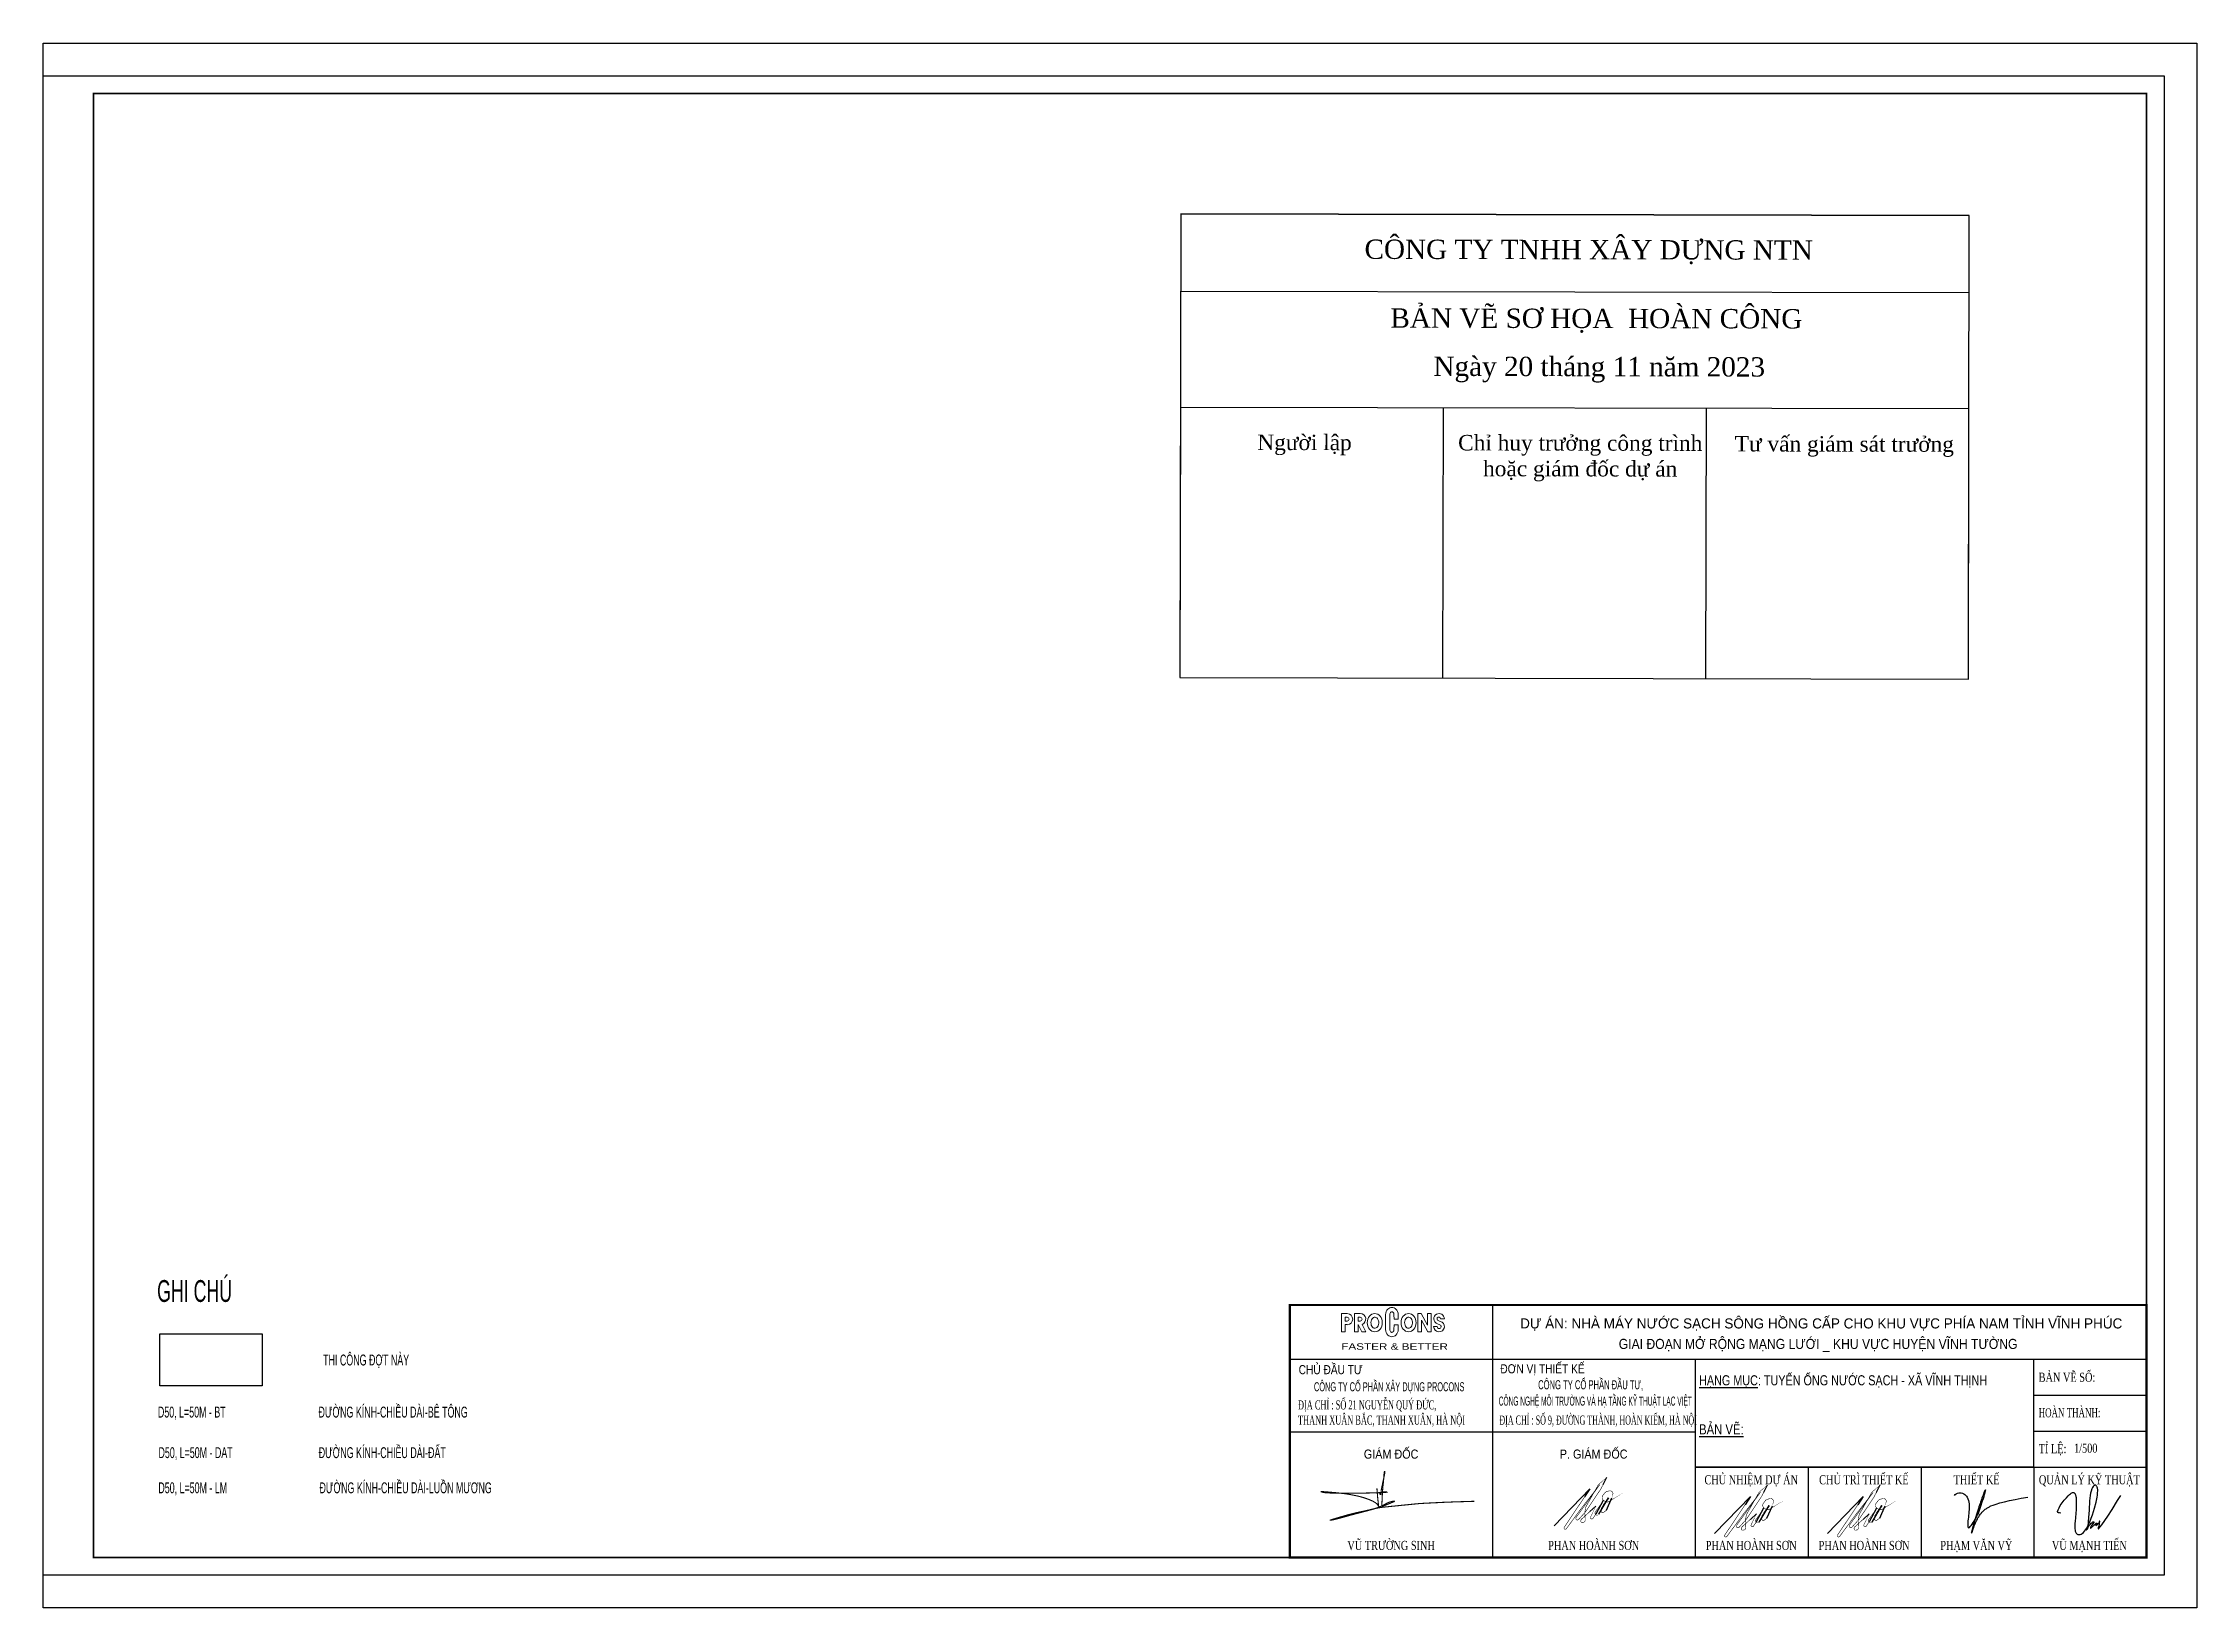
# Paper-space layout 'Layout1' of a CAD drawing. Extents: x -2400 to 6820, y -1166 to 888.
# Drawn here: x 2729.9 to 3156.4, y -1156.9 to -846.9 of the extents above; entities that cross this region are included whole.
import ezdxf
from ezdxf.enums import TextEntityAlignment as Align

# ---------------------------------------------------------------- set-up
doc = ezdxf.new("R2010")
doc.units = 0
doc.header["$MEASUREMENT"] = 0
for name, color, linetype in [('50', 2, 'Continuous'), ('CHU KHUNG TEN', 7, 'Continuous'), ('DUONGBAO', 7, 'Continuous'), ('NETTHAY', 7, 'Continuous'), ('Text', 2, 'Continuous'), ('Thi công đợt này', 10, 'ZIGZAG')]:
    doc.layers.add(name, color=color, linetype=linetype)
doc.layers.add('G-ANNO-TTLB', color=6, linetype='Continuous', lineweight=9)
doc.layers.add('G-IMPT', color=8, linetype='Continuous', lineweight=9)
doc.styles.add('Arial_7', font='arial.ttf', dxfattribs={"width": 1.3, "height": 1.43})
doc.styles.get("Standard").update_dxf_attribs({"font": 'vntimeh.shx', "bigfont": 'vn.shx'})
doc.styles.add('STYLE5', font='VHARIAL.TTF')
doc.styles.add('vnavantH', font='VHAVAN.TTF')
doc.styles.add('VNTIMEHSHX', font='vntimeh.shx', dxfattribs={"width": 0.8})
doc.linetypes.add('ZIGZAG', pattern='A,0.0001,-0.2,[131,ltypeshp.shx,S=0.2,R=0,X=-0.2,Y=0],-0.4,[131,ltypeshp.shx,S=0.2,R=180,X=0.2,Y=0],-0.2', length=0.8001)

psp = doc.layouts.get("Layout1")

# ---------------------------------------------------------------- texts
at = {"layer": 'CHU KHUNG TEN', "color": 2, "style": 'vnavantH', "width": 0.608203}
for s, height, p in [('ghi chó', 4.32, (2759.89, -1096.26)), ('thi c«ng ®ît nµy', 2.16, (2793.87, -1108.85)), ('c«ng ty cæ phÇn x©y dùng procons', 1.8, (2996.47, -1113.97)), ('d50, l=50m - bt', 2.16, (2759.34, -1119.17)), ('®\xadêng kÝnh-chiÒu dµi-bª t«ng', 2.16, (2799.21, -1119.17)), ('d50, l=50m - dat', 2.16, (2760.09, -1127.2)), ('®\xadêng kÝnh-chiÒu dµi-®Êt', 2.16, (2797.06, -1127.2)), ('d50, l=50m - lm', 2.16, (2759.53, -1134.17)), ('®\xadêng kÝnh-chiÒu dµi-luån m\xad¬ng', 2.16, (2801.69, -1134.17))]:
    psp.add_text(s, height=height, dxfattribs=at).set_placement(p, align=Align.CENTER)
at = {"layer": 'CHU KHUNG TEN', "color": 2, "style": 'vnavantH'}
for s, width, p, p2 in [('c«ng ty cæ phÇn ®Çu t\xad,', 0.624055, (3025.97, -1113.57), (3046.76, -1113.57)), ('c«ng nghÖ m«i tr\xadêng vµ h¹ tÇng kü thuËt l¹c viÖt', 0.546264, (3018.16, -1116.81), (3056.41, -1116.81))]:
    psp.add_text(s, height=1.8, dxfattribs=dict(at, width=width)).set_placement(p, p2, align=Align.FIT)
at = {"layer": 'G-ANNO-TTLB', "insert": (2986.97, -1104.46), "char_height": 1.2768, "width": 24.7521, "attachment_point": 1, "style": 'Arial_7'}
psp.add_mtext('FASTER & BETTER', dxfattribs=at)
at = {"layer": 'Text', "color": 2, "style": 'vnavantH'}
psp.add_text('dù ¸n: nhµ m¸y n\xadíc s¹ch s«ng hång cÊp cho khu vùc phÝa nam tØnh vÜnh phóc ', height=2, dxfattribs=at).set_placement((3082.4, -1100.44), align=Align.MIDDLE)
at = {"layer": 'Text', "color": 2, "style": 'vnavantH', "width": 0.9}
psp.add_text('giai ®o¹n më réng m¹ng l\xadíi _ khu vùc huyÖn vÜnh t\xadêng', height=2, dxfattribs=at).set_placement((3081.41, -1104.57), align=Align.MIDDLE)
at = {"layer": 'Text', "color": 2}
for s, style, width, p in [('chñ ®Çu t\xad', 'STYLE5', 0.8, (2978.54, -1110.58)), ('®¬n vÞ thiÕt kÕ', 'STYLE5', 0.8, (3018.48, -1110.41)), ('B¶n vÏ sè:', 'VNTIMEHSHX', 0.75, (3125.09, -1112.09)), ('®Þa chØ : sè 21 nguyÔn quý ®øc,', 'VNTIMEHSHX', 0.6, (2978.41, -1117.56)), ('hoµn thµnh:', 'VNTIMEHSHX', 0.65, (3125.09, -1119.11)), ('thanh xu©n b¾c, thanh xu©n, hµ néi', 'VNTIMEHSHX', 0.6, (2978.41, -1120.57)), ('®Þa chØ : sè 9, ®\xadêng thµnh, hoµn kiÕm, hµ néi', 'VNTIMEHSHX', 0.55, (3018.29, -1120.57)), ('TØ LÖ:', 'VNTIMEHSHX', 0.75, (3125.09, -1126.23)), ('1/500', 'VNTIMEHSHX', 0.75, (3132.09, -1126.14))]:
    psp.add_text(s, height=1.8, dxfattribs=dict(at, style=style, width=width)).set_placement(p)
at = {"layer": 'Text', "color": 2, "width": 0.8}
for s, style, p in [('%%Uh¹ng môc%%U: tuyÕn èng n\xadíc s¹ch - x· vÜnh thÞnh', 'vnavantH', (3057.84, -1111.79)), ('%%Ub¶n vÏ:', 'STYLE5', (3057.84, -1121.51))]:
    psp.add_text(s, height=2, dxfattribs=dict(at, style=style)).set_placement(p, align=Align.MIDDLE_LEFT)
at = {"layer": 'Text', "color": 2}
for s, style, width, p in [('gi¸m ®èc', 'STYLE5', 0.85, (2996.85, -1126.41)), ('p. gi¸m ®èc', 'STYLE5', 0.85, (3036.96, -1126.41)), ('CHñ NHIÖM Dù ¸N', 'VNTIMEHSHX', 0.75, (3068.16, -1131.49)), ('Chñ tr× ThiÕt kÕ', 'VNTIMEHSHX', 0.75, (3090.48, -1131.49)), ('ThiÕt kÕ', 'VNTIMEHSHX', 0.75, (3112.8, -1131.49)), ('QU¶N Lý Kü THUËT', 'VNTIMEHSHX', 0.75, (3135.13, -1131.49)), ('vò tr\xadêng sinh', 'VNTIMEHSHX', 0.75, (2996.85, -1144.5)), ('phan hoµnh s¬n', 'VNTIMEHSHX', 0.75, (3036.96, -1144.5)), ('phan hoµnh s¬n', 'VNTIMEHSHX', 0.75, (3068.16, -1144.5)), ('phan hoµnh s¬n', 'VNTIMEHSHX', 0.75, (3090.52, -1144.5)), ('ph¹m v¨n vü', 'VNTIMEHSHX', 0.75, (3112.75, -1144.5)), ('vò m¹nh tiÕn', 'VNTIMEHSHX', 0.75, (3135.13, -1144.5))]:
    psp.add_text(s, height=1.8, dxfattribs=dict(at, style=style, width=width)).set_placement(p, align=Align.MIDDLE_CENTER)

# ---------------------------------------------------------------- blocks, each defined once
blk = doc.blocks.new('phs')
at = {"color": 100}
for points in [[(27.4, 19.11), (40.23, 32.35)], [(40.23, 32.35), (38.3, 29.47)], [(45, 33.98), (46.29, 36.52)], [(40.17, 24.22), (42.34, 26.18)], [(42.41, 23.45), (45.05, 28.3)], [(43.36, 23.27), (46.86, 29.15)], [(46.86, 29.15), (44.94, 26.4)], [(46.11, 24.7), (48.08, 29.11)]]:
    blk.add_lwpolyline(points, dxfattribs=at)
at = {"color": 100, "const_width": 0.2}
for points in [[(38.3, 29.47), (31.07, 18.68, 0.220706), (31.04, 18.02), (31.04, 18.02, 0.401128), (31.81, 18.15), (37.73, 26.18), (43.79, 33.93)], [(43.79, 33.93), (35.23, 22.07), (35.2, 21.92, 0.765456), (36.18, 21.42), (38.54, 24.04, 0.036101), (38.83, 24.41), (44.04, 32.19, 0.025236), (44.07, 32.24), (45, 33.98)], [(44.94, 26.4), (44.35, 25.56, 0.153955), (44.25, 25.25), (44.25, 24.38, 0.62463), (45.14, 23.95), (46.11, 24.7)]]:
    blk.add_lwpolyline(points, format="xyb", dxfattribs=at)
at = {"color": 100}
for points in [[(46.29, 36.52, 0.0528, 0.2, 0), (43.72, 34.3, 0.2, 0.2, 0.085739), (43.01, 33.44, 0.2, 0.2, 0), (38.82, 26.03, 0.2, 0.2, 0.083155), (38.75, 25.85, 0.2, 0.2, 0), (38.38, 23.86, 0.2, 0.2, 0), (38.54, 21.27, 0.2, 0.2, -0.409714), (37.77, 20.39, 0.2, 0.2, 0), (37.47, 20.36, 0.2, 0.2, -0.560364), (36.98, 21.05, 0.2, 0.2, 0), (37.13, 21.42, 0.2, 0.2, -0.11039), (37.26, 21.59, 0.2, 0.2, 0), (40.17, 24.22, 0.2, 0.2, 0)], [(48.08, 29.11, 0.05, 0.2, 0), (48.46, 30.69, 0.2, 0.2, 0.505026), (47.04, 31.62, 0.2, 0.2, 0), (46.22, 31.39, 0.2, 0.2, 0.160271), (45.58, 30.96, 0.2, 0.2, 0), (44.85, 30.02, 0.2, 0.2, 0.426284), (45.11, 28.25, 0.2, 0.2, 0), (45.63, 27.88, 0.2, 0.2, 0.29986), (47, 27.83, 0.2, 0.03, 0), (51.98, 30.87, 0, 0, 0)], [(42.34, 26.18, 0.05, 0.2, 0), (40.42, 22.24, 0.2, 0.2, 0.688574), (41.21, 21.68, 0.2, 0.2, 0), (41.21, 21.68, 0.2, 0.2, 0), (42.41, 23.45, 0.2, 0.2, 0)], [(45.05, 28.3, 0.05, 0.2, 0), (42.14, 24.09, 0.2, 0.2, 0.206634), (42.05, 23.66, 0.2, 0.2, 0), (42.07, 23.58, 0.2, 0.121, 0.672746), (43.36, 23.27, 0.2, 0.121, 0.213777)]]:
    blk.add_lwpolyline(points, format="xyseb", dxfattribs=at)
blk = doc.blocks.new('Khung A2 CN - NMN Song Hong chuan - chu ky_dwg_logo PROCONS-959554-Autocad')
at = {"layer": 'G-IMPT'}
for p, q in [((9.16, 2.07), (8.42, 2.07)), ((9.81, 3.58), (10.58, 3.58))]:
    blk.add_line(p, q, dxfattribs=at)
at = {"layer": 'G-IMPT', "flags": 128}
for points in [[(-9, 4.66), (-10.17, 4.66), (-10.17, 0.98), (-9.45, 0.98), (-9.45, 2.43), (-9, 2.43)], [(-6.02, 2.49), (-5.26, 0.98), (-6.04, 0.98), (-6.77, 2.43), (-6.81, 2.43), (-6.81, 0.98), (-7.54, 0.98), (-7.54, 4.66), (-6.37, 4.66)], [(-1.28, 4.47), (-1.28, 2.39), (-1.28, 1.43)], [(-0.42, 1.47), (-0.43, 2.17), (-0.43, 4.44)], [(0.42, 4.44), (0.43, 3.51), (1.29, 3.51), (1.28, 4.47)], [(-9.01, 3.94), (-9.45, 3.94), (-9.45, 3.15), (-9.01, 3.15)], [(-6.38, 3.94), (-6.81, 3.94), (-6.81, 3.15), (-6.38, 3.15)], [(1.28, 1.43), (1.29, 2.39), (0.43, 2.39), (0.43, 2.39), (0.42, 1.47)]]:
    blk.add_lwpolyline(points, dxfattribs=at)
blk.add_lwpolyline([(5.96, 3.33), (7.22, 0.98), (7.92, 0.98), (7.92, 4.66), (7.19, 4.66), (7.19, 2.3), (5.92, 4.66), (5.23, 4.66), (5.23, 0.98), (5.96, 0.98)], close=True, dxfattribs=at)
at = {"layer": 'G-IMPT'}
for centre, radius, start, end in [((-9.02, 3.54), 1.12, 271.3358, 88.6642), ((-6.39, 3.54), 1.12, 289.5502, 88.6642), ((0.49, 4.36), 1.78, 137.0556, 176.3882), ((0, 4.75), 1.15, 90, 134.6846), ((0.31, 4.44), 0.732, 133.3935, 180.0239), ((0, 4.75), 0.291, 90, 131.7943), ((0, 4.75), 1.15, 45.3154, 90), ((0, 4.75), 0.291, 48.2057, 90), ((-0.31, 4.44), 0.732, 359.9761, 46.6065), ((-0.49, 4.36), 1.78, 3.6118, 42.9444), ((9.51, 3.6), 1.07, 359.1072, 180.7723), ((-9.02, 3.54), 0.392, 272.2528, 87.7472), ((-6.39, 3.54), 0.392, 272.2528, 87.7472), ((0.49, 1.55), 1.78, 183.6118, 222.9444), ((0, 1.15), 1.15, 225.3154, 270), ((0.31, 1.47), 0.732, 179.9761, 226.6065), ((0, 1.15), 0.291, 228.2057, 270), ((0, 1.15), 0.291, 270, 311.7943), ((0, 1.15), 1.15, 270, 314.6846), ((-0.31, 1.47), 0.732, 313.3935, 0.0239), ((-0.49, 1.55), 1.78, 317.0556, 356.3882), ((9.51, 2.07), 1.09, 180.2807, 350.2716), ((9.47, 3.6), 1.03, 180.7723, 255.7515), ((9.46, 3.62), 0.355, 354.0596, 230.3071), ((9.54, 2.02), 0.384, 172.6164, 50.7864), ((8.85, 1.18), 1.46, 50.7864, 75.7515), ((9.98, 4.24), 1.17, 230.0669, 258.8328), ((9.53, 2.05), 1.07, 351.2666, 77.844)]:
    blk.add_arc(centre, radius, start, end, dxfattribs=at)
for centre in [(-3.44, 2.82), (3.36, 2.82)]:
    blk.add_ellipse(centre, major_axis=(0, 1.84), ratio=0.821242, dxfattribs=at)
for points, knots in [([(-3.44, 3.94), (-3.53, 3.94), (-3.62, 3.91), (-3.82, 3.8), (-3.92, 3.71), (-4.09, 3.46), (-4.16, 3.3), (-4.23, 2.96), (-4.23, 2.77), (-4.18, 2.41), (-4.12, 2.25), (-3.96, 1.98), (-3.86, 1.88), (-3.67, 1.75), (-3.57, 1.71), (-3.48, 1.71)], [0, 0, 0, 0, 0.439344, 0.439344, 0.878688, 0.878688, 1.318032, 1.318032, 1.757376, 1.757376, 2.19672, 2.19672, 2.636064, 2.636064, 3.075408, 3.075408, 3.075408, 3.075408]), ([(-3.48, 1.71), (-3.39, 1.7), (-3.3, 1.72), (-3.1, 1.81), (-3, 1.89), (-2.82, 2.12), (-2.75, 2.26), (-2.66, 2.6), (-2.64, 2.79), (-2.68, 3.15), (-2.73, 3.32), (-2.88, 3.61), (-2.97, 3.72), (-3.16, 3.87), (-3.26, 3.91), (-3.38, 3.93), (-3.41, 3.94), (-3.44, 3.94)], [3.075408, 3.075408, 3.075408, 3.075408, 3.514752, 3.514752, 3.954097, 3.954097, 4.393441, 4.393441, 4.832785, 4.832785, 5.272129, 5.272129, 5.711473, 5.711473, 6.150817, 6.150817, 6.283185, 6.283185, 6.283185, 6.283185]), ([(3.36, 3.94), (3.26, 3.94), (3.17, 3.91), (2.98, 3.8), (2.88, 3.71), (2.71, 3.46), (2.64, 3.3), (2.57, 2.96), (2.56, 2.77), (2.62, 2.41), (2.68, 2.25), (2.83, 1.98), (2.93, 1.88), (3.13, 1.75), (3.22, 1.71), (3.32, 1.71)], [0, 0, 0, 0, 0.439344, 0.439344, 0.878688, 0.878688, 1.318032, 1.318032, 1.757376, 1.757376, 2.19672, 2.19672, 2.636064, 2.636064, 3.075408, 3.075408, 3.075408, 3.075408]), ([(3.32, 1.71), (3.41, 1.7), (3.5, 1.72), (3.69, 1.81), (3.79, 1.89), (3.97, 2.12), (4.05, 2.26), (4.14, 2.6), (4.15, 2.79), (4.12, 3.15), (4.07, 3.32), (3.92, 3.61), (3.82, 3.72), (3.63, 3.87), (3.53, 3.91), (3.41, 3.93), (3.38, 3.94), (3.36, 3.94)], [3.075408, 3.075408, 3.075408, 3.075408, 3.514752, 3.514752, 3.954097, 3.954097, 4.393441, 4.393441, 4.832785, 4.832785, 5.272129, 5.272129, 5.711473, 5.711473, 6.150817, 6.150817, 6.283185, 6.283185, 6.283185, 6.283185])]:
    blk.add_open_spline(points, degree=3, knots=knots, dxfattribs=at)
blk = doc.blocks.new('DAUHC')
blk.add_lwpolyline([(2424570, 1065996), (2439530, 1065996), (2439530, 1074796), (2424570, 1074796)], close=True)
for points in [[(2424570, 1074796), (2439530, 1074796)], [(2424570, 1073329), (2439530, 1073329)], [(2424570, 1071129), (2439530, 1071129)], [(2424570, 1071129), (2424570, 1065996)], [(2429556, 1071129), (2429556, 1065996)], [(2434543, 1071129), (2434543, 1065996)], [(2439530, 1065996), (2439530, 1071129)]]:
    blk.add_lwpolyline(points)
for s, insert, char_height, width, attachment_point in [('{\\fTimes New Roman|b0|i0|c0|p18;CÔNG TY TNHH XÂY DỰNG NTN}', (2428058, 1074315), 366.67, 13429.23, 1), ('{\\fTimes New Roman|b0|i0|c0|p18;BẢN VẼ SƠ HỌA  HOÀN CÔNG}', (2428552, 1073010), 366.67, 8540.82, 1), ('{\\fTimes New Roman|b0|i0|c0|p18;Ngày 20 tháng 11 năm 2023}', (2429370, 1072096), 366.67, 8540.82, 1), ('{\\fTimes New Roman|b0|i0|c0|p18;Người lập}', (2426032, 1070610), 293.33, 6832.66, 1), ('{\\fTimes New Roman|b0|i0|c0|p18;Chỉ huy trưởng công trình\\Phoặc giám đốc dự án}', (2432158, 1070610), 293.33, 4614.58, 2), ('{\\fTimes New Roman|b0|i0|c0|p18;Tư vấn giám sát trưởng}', (2435088, 1070601), 293.33, 6832.66, 1)]:
    blk.add_mtext(s, dxfattribs=dict(insert=insert, char_height=char_height, width=width, attachment_point=attachment_point))

# ---------------------------------------------------------------- linework, layer by layer
for p, q in [((3124.11, -1129.03), (3057.14, -1129.03)), ((3079.47, -1129.03), (3079.47, -1146.88)), ((3101.79, -1129.03), (3101.79, -1146.88)), ((3124.11, -1129.03), (3124.11, -1146.88))]:
    psp.add_line(p, q)
at = {"color": 8, "const_width": 0.214}
psp.add_lwpolyline([(2994.04, -1133.18), (2994.1, -1134), (2994.16, -1134.69), (2994.21, -1135.25), (2994.26, -1135.7), (2994.3, -1136.05), (2994.33, -1136.32), (2994.36, -1136.51), (2994.37, -1136.64), (2994.38, -1136.72), (2994.38, -1136.77), (2994.37, -1136.77), (2994.35, -1136.75), (2994.33, -1136.71), (2994.3, -1136.65), (2994.27, -1136.59), (2994.23, -1136.52), (2994.19, -1136.46), (2994.15, -1136.4), (2994.11, -1136.35), (2994.06, -1136.3), (2994.01, -1136.25), (2993.96, -1136.2), (2993.9, -1136.16), (2993.84, -1136.11), (2993.77, -1136.06), (2993.7, -1136.02), (2993.63, -1135.97), (2993.55, -1135.92), (2993.46, -1135.87), (2993.37, -1135.82), (2993.28, -1135.77), (2993.18, -1135.72), (2993.09, -1135.67), (2992.98, -1135.63), (2992.88, -1135.58), (2992.77, -1135.53), (2992.65, -1135.49), (2992.54, -1135.44), (2992.42, -1135.39), (2992.29, -1135.35), (2992.17, -1135.3), (2992.04, -1135.25), (2991.91, -1135.21), (2991.77, -1135.16), (2991.64, -1135.12), (2991.51, -1135.07), (2991.37, -1135.03), (2991.24, -1134.99), (2991.11, -1134.95), (2990.99, -1134.92), (2990.86, -1134.88), (2990.74, -1134.85), (2990.62, -1134.82), (2990.5, -1134.79), (2990.39, -1134.76), (2990.29, -1134.74), (2990.18, -1134.71), (2990.09, -1134.69), (2989.99, -1134.67), (2989.9, -1134.65), (2989.81, -1134.63), (2989.72, -1134.61), (2989.64, -1134.6), (2989.55, -1134.58), (2989.47, -1134.56), (2989.38, -1134.55), (2989.3, -1134.53), (2989.21, -1134.51), (2989.13, -1134.5), (2989.05, -1134.48), (2988.96, -1134.46), (2988.88, -1134.45), (2988.79, -1134.43), (2988.71, -1134.41), (2988.63, -1134.4), (2988.54, -1134.38), (2988.46, -1134.37), (2988.37, -1134.35), (2988.27, -1134.33), (2988.18, -1134.32), (2988.08, -1134.31), (2987.98, -1134.29), (2987.87, -1134.28), (2987.76, -1134.26), (2987.64, -1134.25), (2987.51, -1134.23), (2987.38, -1134.22), (2987.23, -1134.2), (2987.08, -1134.18), (2986.92, -1134.17), (2986.76, -1134.15), (2986.59, -1134.13), (2986.41, -1134.11), (2986.23, -1134.09), (2986.04, -1134.07), (2985.86, -1134.05), (2985.67, -1134.04), (2985.48, -1134.02), (2985.29, -1134), (2985.1, -1133.99), (2984.92, -1133.97), (2984.75, -1133.96), (2984.59, -1133.94), (2984.44, -1133.93), (2984.3, -1133.92), (2984.18, -1133.91), (2984.06, -1133.9), (2983.96, -1133.89), (2983.86, -1133.88), (2983.77, -1133.88), (2983.68, -1133.87), (2983.6, -1133.86), (2983.52, -1133.86), (2983.45, -1133.85), (2983.38, -1133.85), (2983.31, -1133.84), (2983.25, -1133.84), (2983.2, -1133.83), (2983.15, -1133.83), (2983.11, -1133.83), (2983.07, -1133.83), (2983.05, -1133.83), (2983.03, -1133.83), (2983.02, -1133.84), (2983.01, -1133.84), (2983.01, -1133.85), (2983.01, -1133.86), (2983.02, -1133.86), (2983.03, -1133.87), (2983.05, -1133.88), (2983.07, -1133.9), (2983.09, -1133.91), (2983.12, -1133.92), (2983.15, -1133.93), (2983.18, -1133.95), (2983.22, -1133.96), (2983.27, -1133.97), (2983.31, -1133.98), (2983.36, -1133.99), (2983.42, -1134), (2983.47, -1134.01), (2983.52, -1134.02), (2983.57, -1134.03), (2983.62, -1134.03), (2983.66, -1134.04), (2983.71, -1134.05), (2983.75, -1134.05), (2983.79, -1134.06), (2983.83, -1134.06), (2983.87, -1134.07), (2983.92, -1134.07), (2983.97, -1134.08), (2984.02, -1134.08), (2984.08, -1134.09), (2984.14, -1134.09), (2984.21, -1134.09), (2984.28, -1134.1), (2984.35, -1134.1), (2984.43, -1134.1), (2984.51, -1134.1), (2984.6, -1134.1), (2984.7, -1134.11), (2984.8, -1134.11), (2984.91, -1134.11), (2985.04, -1134.11), (2985.18, -1134.11), (2985.34, -1134.11), (2985.51, -1134.12), (2985.71, -1134.12), (2985.93, -1134.13), (2986.16, -1134.13), (2986.41, -1134.14), (2986.66, -1134.14), (2986.91, -1134.15), (2987.17, -1134.15), (2987.42, -1134.16), (2987.66, -1134.16), (2987.9, -1134.16), (2988.13, -1134.16), (2988.35, -1134.16), (2988.57, -1134.16), (2988.78, -1134.16), (2988.99, -1134.16), (2989.2, -1134.16), (2989.4, -1134.16), (2989.61, -1134.16), (2989.81, -1134.15), (2990.01, -1134.15), (2990.21, -1134.15), (2990.41, -1134.15), (2990.62, -1134.14), (2990.82, -1134.14), (2991.04, -1134.14), (2991.26, -1134.13), (2991.49, -1134.13), (2991.73, -1134.13), (2991.98, -1134.12), (2992.25, -1134.12), (2992.54, -1134.11), (2992.86, -1134.1), (2993.19, -1134.09), (2993.54, -1134.08), (2993.89, -1134.07), (2994.24, -1134.06), (2994.58, -1134.05), (2994.89, -1134.03), (2995.17, -1134.02), (2995.41, -1134.01), (2995.6, -1134), (2995.74, -1133.99), (2995.85, -1133.98), (2995.92, -1133.97), (2995.97, -1133.96), (2995.99, -1133.95), (2996, -1133.94), (2996.01, -1133.94), (2996, -1133.93), (2996, -1133.92), (2995.99, -1133.91), (2995.98, -1133.9), (2995.96, -1133.9), (2995.94, -1133.89), (2995.91, -1133.88), (2995.87, -1133.88), (2995.83, -1133.88), (2995.78, -1133.88), (2995.72, -1133.88), (2995.66, -1133.88), (2995.6, -1133.88), (2995.54, -1133.89), (2995.48, -1133.89), (2995.43, -1133.9), (2995.38, -1133.9), (2995.33, -1133.9), (2995.28, -1133.91), (2995.24, -1133.92), (2995.2, -1133.92), (2995.16, -1133.93), (2995.13, -1133.94), (2995.09, -1133.95), (2995.05, -1133.97), (2995.01, -1133.98), (2994.97, -1133.99), (2994.93, -1134.01), (2994.89, -1134.03), (2994.85, -1134.04), (2994.82, -1134.06), (2994.79, -1134.08), (2994.77, -1134.09), (2994.75, -1134.11), (2994.73, -1134.12), (2994.71, -1134.14), (2994.7, -1134.15), (2994.69, -1134.16), (2994.68, -1134.18), (2994.68, -1134.19), (2994.67, -1134.2), (2994.66, -1134.21), (2994.66, -1134.23), (2994.66, -1134.24), (2994.66, -1134.25), (2994.65, -1134.26), (2994.65, -1134.28), (2994.65, -1134.29), (2994.65, -1134.3), (2994.66, -1134.31), (2994.66, -1134.32), (2994.66, -1134.33), (2994.66, -1134.34), (2994.67, -1134.35), (2994.67, -1134.36), (2994.68, -1134.37), (2994.68, -1134.38), (2994.69, -1134.38), (2994.7, -1134.39), (2994.71, -1134.39), (2994.72, -1134.39), (2994.72, -1134.4), (2994.73, -1134.4), (2994.75, -1134.4), (2994.76, -1134.4), (2994.77, -1134.39), (2994.78, -1134.39), (2994.79, -1134.38), (2994.8, -1134.38), (2994.81, -1134.37), (2994.82, -1134.36), (2994.83, -1134.35), (2994.84, -1134.34), (2994.84, -1134.32), (2994.85, -1134.31), (2994.85, -1134.29), (2994.86, -1134.27), (2994.86, -1134.24), (2994.86, -1134.22), (2994.86, -1134.18), (2994.86, -1134.15), (2994.86, -1134.11), (2994.86, -1134.06), (2994.86, -1134.01), (2994.86, -1133.96), (2994.86, -1133.91), (2994.87, -1133.85), (2994.87, -1133.79), (2994.88, -1133.73), (2994.88, -1133.66), (2994.89, -1133.58), (2994.91, -1133.5), (2994.92, -1133.41), (2994.94, -1133.31), (2994.96, -1133.19), (2994.99, -1133.06), (2995.02, -1132.91), (2995.05, -1132.75), (2995.09, -1132.58), (2995.13, -1132.4), (2995.16, -1132.22), (2995.2, -1132.03), (2995.24, -1131.85), (2995.28, -1131.67), (2995.32, -1131.5), (2995.35, -1131.34), (2995.39, -1131.18), (2995.42, -1131.03), (2995.45, -1130.9), (2995.48, -1130.78), (2995.5, -1130.66), (2995.52, -1130.56), (2995.54, -1130.47), (2995.56, -1130.4), (2995.57, -1130.33), (2995.59, -1130.27), (2995.6, -1130.22), (2995.6, -1130.18), (2995.61, -1130.14), (2995.62, -1130.1), (2995.62, -1130.07), (2995.62, -1130.03), (2995.63, -1130), (2995.63, -1129.97), (2995.63, -1129.95), (2995.62, -1129.92), (2995.62, -1129.9), (2995.62, -1129.88), (2995.61, -1129.87), (2995.6, -1129.86), (2995.6, -1129.85), (2995.59, -1129.84), (2995.58, -1129.84), (2995.57, -1129.84), (2995.56, -1129.85), (2995.55, -1129.85), (2995.54, -1129.87), (2995.53, -1129.88), (2995.52, -1129.9), (2995.51, -1129.92), (2995.5, -1129.95), (2995.49, -1129.98), (2995.49, -1130.02), (2995.48, -1130.06), (2995.47, -1130.1), (2995.47, -1130.15), (2995.46, -1130.21), (2995.45, -1130.28), (2995.45, -1130.35), (2995.44, -1130.44), (2995.44, -1130.53), (2995.43, -1130.64), (2995.42, -1130.76), (2995.41, -1130.89), (2995.4, -1131.03), (2995.39, -1131.17), (2995.38, -1131.31), (2995.37, -1131.44), (2995.36, -1131.56), (2995.35, -1131.67), (2995.34, -1131.76), (2995.34, -1131.84), (2995.33, -1131.91), (2995.32, -1131.97), (2995.32, -1132.03), (2995.31, -1132.08), (2995.31, -1132.13), (2995.3, -1132.19), (2995.29, -1132.26), (2995.28, -1132.33), (2995.27, -1132.41), (2995.26, -1132.49), (2995.25, -1132.58), (2995.24, -1132.67), (2995.23, -1132.76), (2995.22, -1132.85), (2995.21, -1132.94), (2995.21, -1133.03), (2995.2, -1133.12), (2995.19, -1133.21), (2995.18, -1133.3), (2995.18, -1133.39), (2995.17, -1133.48), (2995.16, -1133.57), (2995.16, -1133.67), (2995.15, -1133.76), (2995.15, -1133.85), (2995.14, -1133.95), (2995.13, -1134.05), (2995.13, -1134.14), (2995.12, -1134.24), (2995.12, -1134.34), (2995.11, -1134.43), (2995.11, -1134.53), (2995.1, -1134.63), (2995.1, -1134.73), (2995.1, -1134.84), (2995.09, -1134.96), (2995.09, -1135.07), (2995.08, -1135.2), (2995.07, -1135.34), (2995.06, -1135.48), (2995.06, -1135.62), (2995.05, -1135.76), (2995.04, -1135.9), (2995.03, -1136.04), (2995.02, -1136.17), (2995.02, -1136.29), (2995.01, -1136.39), (2995.01, -1136.48), (2995.01, -1136.56), (2995.01, -1136.63), (2995.01, -1136.69), (2995.02, -1136.73), (2995.04, -1136.76), (2995.06, -1136.78), (2995.09, -1136.79), (2995.12, -1136.79), (2995.16, -1136.78), (2995.2, -1136.76), (2995.25, -1136.74), (2995.3, -1136.71), (2995.35, -1136.69), (2995.4, -1136.66), (2995.46, -1136.64), (2995.51, -1136.61), (2995.57, -1136.59), (2995.62, -1136.57), (2995.68, -1136.54), (2995.74, -1136.52), (2995.8, -1136.5), (2995.86, -1136.47), (2995.92, -1136.45), (2995.99, -1136.42), (2996.06, -1136.4), (2996.12, -1136.37), (2996.19, -1136.34), (2996.26, -1136.31), (2996.33, -1136.28), (2996.39, -1136.26), (2996.46, -1136.23), (2996.52, -1136.2), (2996.58, -1136.18), (2996.64, -1136.16), (2996.7, -1136.13), (2996.75, -1136.11), (2996.81, -1136.09), (2996.86, -1136.07), (2996.91, -1136.04), (2996.96, -1136.02), (2997.01, -1136), (2997.05, -1135.99), (2997.1, -1135.97), (2997.14, -1135.95), (2997.18, -1135.93), (2997.22, -1135.92), (2997.26, -1135.9), (2997.29, -1135.89), (2997.33, -1135.87), (2997.36, -1135.86), (2997.39, -1135.85), (2997.41, -1135.83), (2997.44, -1135.82), (2997.46, -1135.81), (2997.47, -1135.8), (2997.49, -1135.78), (2997.5, -1135.77), (2997.51, -1135.76), (2997.51, -1135.75), (2997.51, -1135.75), (2997.5, -1135.74), (2997.5, -1135.73), (2997.48, -1135.73), (2997.46, -1135.73), (2997.44, -1135.73), (2997.41, -1135.73), (2997.38, -1135.73), (2997.34, -1135.74), (2997.29, -1135.74), (2997.24, -1135.75), (2997.19, -1135.76), (2997.13, -1135.77), (2997.06, -1135.79), (2996.99, -1135.8), (2996.92, -1135.82), (2996.85, -1135.83), (2996.78, -1135.85), (2996.71, -1135.87), (2996.65, -1135.89), (2996.58, -1135.91), (2996.52, -1135.93), (2996.46, -1135.95), (2996.4, -1135.97), (2996.35, -1135.99), (2996.29, -1136.01), (2996.24, -1136.04), (2996.19, -1136.06), (2996.13, -1136.08), (2996.08, -1136.11), (2996.03, -1136.14), (2995.97, -1136.16), (2995.91, -1136.19), (2995.86, -1136.22), (2995.79, -1136.26), (2995.73, -1136.29), (2995.66, -1136.33), (2995.58, -1136.37), (2995.5, -1136.41), (2995.41, -1136.46), (2995.31, -1136.51), (2995.2, -1136.57), (2995.08, -1136.63), (2994.94, -1136.69), (2994.8, -1136.76), (2994.64, -1136.83), (2994.46, -1136.9), (2994.28, -1136.98), (2994.07, -1137.06), (2993.86, -1137.13), (2993.62, -1137.21), (2993.38, -1137.29), (2993.12, -1137.37), (2992.84, -1137.45), (2992.56, -1137.52), (2992.28, -1137.6), (2991.98, -1137.68), (2991.69, -1137.75), (2991.4, -1137.83), (2991.11, -1137.9), (2990.82, -1137.98), (2990.53, -1138.05), (2990.25, -1138.13), (2989.97, -1138.2), (2989.69, -1138.27), (2989.41, -1138.35), (2989.13, -1138.42), (2988.85, -1138.5), (2988.58, -1138.57), (2988.31, -1138.65), (2988.05, -1138.72), (2987.8, -1138.79), (2987.55, -1138.86), (2987.33, -1138.92), (2987.11, -1138.98), (2986.91, -1139.04), (2986.73, -1139.09), (2986.56, -1139.13), (2986.4, -1139.17), (2986.26, -1139.21), (2986.12, -1139.24), (2986, -1139.27), (2985.88, -1139.3), (2985.77, -1139.33), (2985.66, -1139.35), (2985.56, -1139.38), (2985.46, -1139.4), (2985.37, -1139.42), (2985.28, -1139.44), (2985.2, -1139.46), (2985.12, -1139.48), (2985.05, -1139.49), (2984.98, -1139.5), (2984.92, -1139.51), (2984.87, -1139.52), (2984.82, -1139.52), (2984.79, -1139.52), (2984.77, -1139.52), (2984.76, -1139.52), (2984.76, -1139.51), (2984.78, -1139.5), (2984.81, -1139.48), (2984.86, -1139.46), (2984.92, -1139.44), (2984.99, -1139.41), (2985.07, -1139.39), (2985.16, -1139.36), (2985.26, -1139.33), (2985.37, -1139.29), (2985.49, -1139.26), (2985.63, -1139.22), (2985.77, -1139.17), (2985.92, -1139.13), (2986.08, -1139.08), (2986.26, -1139.03), (2986.44, -1138.98), (2986.63, -1138.92), (2986.83, -1138.86), (2987.04, -1138.8), (2987.26, -1138.74), (2987.48, -1138.67), (2987.7, -1138.61), (2987.93, -1138.55), (2988.16, -1138.48), (2988.39, -1138.42), (2988.63, -1138.36), (2988.85, -1138.3), (2989.08, -1138.24), (2989.29, -1138.19), (2989.49, -1138.14), (2989.68, -1138.09), (2989.86, -1138.05), (2990.02, -1138.01), (2990.18, -1137.98), (2990.32, -1137.95), (2990.45, -1137.92), (2990.58, -1137.89), (2990.71, -1137.86), (2990.83, -1137.84), (2990.95, -1137.81), (2991.07, -1137.79), (2991.19, -1137.76), (2991.31, -1137.74), (2991.43, -1137.71), (2991.54, -1137.69), (2991.66, -1137.66), (2991.77, -1137.64), (2991.88, -1137.61), (2991.98, -1137.59), (2992.09, -1137.56), (2992.21, -1137.54), (2992.33, -1137.51), (2992.45, -1137.48), (2992.59, -1137.45), (2992.74, -1137.41), (2992.9, -1137.38), (2993.07, -1137.33), (2993.25, -1137.29), (2993.44, -1137.25), (2993.62, -1137.21), (2993.81, -1137.17), (2993.98, -1137.13), (2994.15, -1137.1), (2994.3, -1137.07), (2994.45, -1137.04), (2994.59, -1137.02), (2994.73, -1137), (2994.88, -1136.98), (2995.03, -1136.96), (2995.2, -1136.94), (2995.38, -1136.92), (2995.59, -1136.9), (2995.81, -1136.87), (2996.06, -1136.85), (2996.32, -1136.82), (2996.6, -1136.79), (2996.89, -1136.76), (2997.2, -1136.73), (2997.52, -1136.7), (2997.85, -1136.67), (2998.18, -1136.63), (2998.52, -1136.6), (2998.85, -1136.56), (2999.18, -1136.53), (2999.5, -1136.5), (2999.8, -1136.47), (3000.08, -1136.44), (3000.33, -1136.42), (3000.57, -1136.39), (3000.78, -1136.37), (3000.98, -1136.35), (3001.16, -1136.33), (3001.33, -1136.32), (3001.49, -1136.3), (3001.64, -1136.29), (3001.79, -1136.27), (3001.93, -1136.26), (3002.07, -1136.25), (3002.2, -1136.23), (3002.34, -1136.22), (3002.48, -1136.21), (3002.63, -1136.2), (3002.79, -1136.19), (3002.95, -1136.18), (3003.12, -1136.17), (3003.3, -1136.16), (3003.48, -1136.15), (3003.67, -1136.14), (3003.86, -1136.13), (3004.05, -1136.12), (3004.25, -1136.11), (3004.44, -1136.1), (3004.64, -1136.09), (3004.83, -1136.08), (3005.03, -1136.07), (3005.24, -1136.06), (3005.44, -1136.05), (3005.66, -1136.04), (3005.88, -1136.03), (3006.1, -1136.02), (3006.34, -1136), (3006.58, -1135.99), (3006.83, -1135.98), (3007.1, -1135.97), (3007.37, -1135.96), (3007.66, -1135.94), (3007.96, -1135.93), (3008.28, -1135.92), (3008.64, -1135.91), (3009.07, -1135.89), (3009.61, -1135.87), (3010.27, -1135.85), (3011.09, -1135.83), (3012.1, -1135.79), (3013.32, -1135.76)], dxfattribs=at)
at = {"color": 2}
psp.add_lwpolyline([(3129.48, -1138.09), (3129.19, -1138.07), (3129.02, -1138.05), (3128.95, -1138.02), (3128.92, -1138), (3128.89, -1137.97), (3128.88, -1137.95), (3128.86, -1137.9), (3128.86, -1137.88), (3128.85, -1137.83), (3128.85, -1137.79), (3128.85, -1137.74), (3128.87, -1137.64), (3128.94, -1137.45), (3129.14, -1137.04), (3129.38, -1136.58), (3129.73, -1136.08), (3130.15, -1135.52), (3130.57, -1135.07), (3130.93, -1134.7), (3131.19, -1134.44), (3131.41, -1134.27), (3131.54, -1134.18), (3131.67, -1134.1), (3131.82, -1134.04), (3131.89, -1134.03), (3131.94, -1134.02), (3132, -1134.02), (3132.06, -1134.03), (3132.11, -1134.06), (3132.17, -1134.12), (3132.24, -1134.19), (3132.29, -1134.25), (3132.32, -1134.32), (3132.35, -1134.38), (3132.39, -1134.49), (3132.41, -1134.56), (3132.44, -1134.69), (3132.47, -1134.85), (3132.49, -1134.94), (3132.5, -1135.1), (3132.51, -1135.27), (3132.52, -1135.42), (3132.53, -1135.57), (3132.54, -1135.78), (3132.54, -1136.07), (3132.54, -1136.32), (3132.51, -1136.94), (3132.5, -1137.38), (3132.29, -1139.77), (3132.27, -1140.06), (3132.23, -1140.49), (3132.22, -1140.72), (3132.22, -1140.96), (3132.24, -1141.19), (3132.29, -1141.49), (3132.34, -1141.7), (3132.43, -1141.93), (3132.54, -1142.1), (3132.64, -1142.2), (3132.72, -1142.27), (3132.84, -1142.31), (3132.96, -1142.34), (3133.06, -1142.36), (3133.18, -1142.36), (3133.34, -1142.34), (3133.48, -1142.3), (3133.59, -1142.24), (3133.68, -1142.17), (3133.95, -1141.91), (3134.53, -1141.16), (3135.15, -1139.94), (3135.72, -1138.42), (3136.13, -1137.13), (3136.46, -1135.9), (3136.66, -1134.96), (3136.72, -1134.56), (3136.74, -1134.27), (3136.76, -1134.02), (3136.78, -1133.74), (3136.78, -1133.51), (3136.72, -1133.14), (3136.67, -1132.98), (3136.61, -1132.86), (3136.56, -1132.76), (3136.48, -1132.65), (3136.4, -1132.59), (3136.32, -1132.56), (3136.24, -1132.56), (3136.15, -1132.6), (3136.03, -1132.69), (3135.89, -1132.83), (3135.73, -1133.04), (3135.64, -1133.27), (3135.47, -1133.78), (3135.38, -1134.14), (3135.28, -1134.61), (3135.2, -1135.15), (3135.16, -1135.65), (3135.06, -1137.54), (3134.95, -1138.99), (3134.83, -1140.72), (3134.82, -1140.86), (3134.8, -1141.01), (3134.77, -1141.11), (3134.74, -1141.21), (3134.69, -1141.31), (3134.65, -1141.37), (3134.61, -1141.41), (3134.58, -1141.44), (3134.57, -1141.44), (3134.55, -1141.44), (3134.53, -1141.43), (3134.52, -1141.42), (3134.52, -1141.4), (3134.53, -1141.38), (3134.65, -1141.2), (3134.74, -1141.04), (3134.88, -1140.79), (3135.15, -1140.47), (3135.33, -1140.28), (3135.51, -1140.1), (3135.66, -1139.96), (3135.75, -1139.89), (3135.8, -1139.86), (3135.86, -1139.83), (3135.91, -1139.82), (3135.95, -1139.81), (3135.98, -1139.81), (3136, -1139.81), (3136.02, -1139.81), (3136.03, -1139.83), (3136.03, -1139.85), (3136.02, -1139.9), (3136, -1139.95), (3135.84, -1140.21), (3135.5, -1140.69), (3135.42, -1140.83), (3135.38, -1140.89), (3135.36, -1140.93), (3135.35, -1140.96), (3135.34, -1140.99), (3135.34, -1141.02), (3135.35, -1141.04), (3135.37, -1141.05), (3135.39, -1141.05), (3135.41, -1141.05), (3136.27, -1140.27), (3136.4, -1140.16), (3136.45, -1140.12), (3136.51, -1140.09), (3136.56, -1140.07), (3136.59, -1140.06), (3136.62, -1140.06), (3136.65, -1140.07), (3136.67, -1140.08), (3136.67, -1140.1), (3136.67, -1140.13), (3136.59, -1140.24), (3136.5, -1140.34), (3136.43, -1140.42), (3136.41, -1140.45), (3136.39, -1140.47), (3136.37, -1140.49), (3136.37, -1140.51), (3136.39, -1140.52), (3136.39, -1140.53), (3136.42, -1140.53), (3136.99, -1140.06), (3137.1, -1139.98), (3137.13, -1139.95), (3137.16, -1139.91), (3137.19, -1139.85), (3137.21, -1139.81), (3137.22, -1139.77), (3137.22, -1139.72), (3137.21, -1139.7), (3137.19, -1139.69), (3137.17, -1139.68), (3137.16, -1139.68), (3137.14, -1139.69), (3137.12, -1139.72), (3137.09, -1139.82), (3137.08, -1139.9), (3137.07, -1140.21), (3137.07, -1140.36), (3137, -1140.67), (3136.9, -1141.03), (3136.88, -1141.12), (3136.86, -1141.17), (3136.86, -1141.2), (3136.87, -1141.21), (3136.87, -1141.23), (3136.89, -1141.24), (3136.92, -1141.24), (3136.94, -1141.24), (3137.61, -1140.39), (3138.79, -1138.72), (3139.67, -1137.36), (3140.72, -1135.63), (3141.35, -1134.6)], dxfattribs=at)
psp.add_open_spline([(3108.41, -1134.61), (3108.65, -1134.27), (3109.18, -1134.07), (3109.98, -1134.06), (3110.51, -1134.41), (3111.24, -1135.28), (3111.4, -1137.27), (3111.03, -1139.74), (3111.03, -1141.76), (3112.89, -1138.8), (3113.17, -1138.16), (3114.45, -1134.29), (3114.72, -1133.16), (3114.32, -1133.78), (3114.21, -1134.19), (3114.08, -1134.56), (3113.91, -1134.97), (3112.29, -1139.47), (3111.18, -1144.1), (3112.57, -1139.95), (3113.02, -1139.13), (3113.39, -1138.52), (3113.6, -1138.23), (3113.94, -1137.84), (3114.49, -1137.31), (3115.16, -1136.94), (3115.83, -1136.45), (3119.37, -1135.5), (3122.95, -1134.94)], degree=3, knots=[0, 0, 0, 0, 1.760428, 5.186283, 7.818526, 9.978394, 11.493811, 13.803608, 15.103163, 18.195064, 21.583364, 25.527761, 28.248457, 30.775508, 31.479469, 32.852933, 34.270356, 37.142611, 47.533228, 49.069422, 50.573463, 51.551698, 52.763413, 54.343217, 55.976469, 57.488653, 59.368296, 66.612686, 66.612686, 66.612686, 66.612686], dxfattribs=at)
at = {"layer": '50', "color": 1}
psp.add_lwpolyline([(2729.89, -846.89), (3156.43, -846.89), (3156.43, -1156.88), (2729.89, -1156.88)], close=True, dxfattribs=at)
at = {"layer": 'CHU KHUNG TEN'}
psp.add_line((2976.79, -1122.02), (3057.14, -1122.02), dxfattribs=at)
at = {"layer": 'DEFPOINTS'}
psp.add_lwpolyline([(2729.89, -853.39), (3149.93, -853.39), (3149.93, -1150.39), (2729.89, -1150.39)], close=True, dxfattribs=at)
at = {"layer": 'DUONGBAO', "color": 1}
for points, const_width in [([(2739.89, -856.89), (3146.43, -856.89), (3146.43, -1146.88), (2739.89, -1146.88)], 0.35), ([(3146.43, -1096.88), (3146.43, -1146.88), (2976.79, -1146.88), (2976.79, -1096.88)], 0.442)]:
    psp.add_lwpolyline(points, close=True, dxfattribs=dict(at, const_width=const_width))
at = {"layer": 'NETTHAY'}
for p, q in [((3016.97, -1146.88), (3016.97, -1096.88)), ((2976.79, -1107.6), (3146.43, -1107.6)), ((3057.14, -1146.88), (3057.14, -1107.6)), ((3057.14, -1146.88), (3057.14, -1107.6)), ((3124.11, -1129.03), (3124.11, -1107.6)), ((3124.11, -1114.74), (3146.43, -1114.74)), ((3124.11, -1121.88), (3146.43, -1121.88)), ((3057.14, -1129.03), (3146.43, -1129.03))]:
    psp.add_line(p, q, dxfattribs=at)
at = {"layer": 'Thi công đợt này', "ltscale": 5}
psp.add_lwpolyline([(2752.99, -1102.59), (2773.29, -1102.59), (2773.29, -1112.89), (2752.99, -1112.89)], close=True, dxfattribs=at)

# ---------------------------------------------------------------- block references
at = {"xscale": 0.01043927434106124, "yscale": 0.01043927434106124, "zscale": 0.01043927434106124, "rotation": 359.8881718971399}
psp.add_blockref('DAUHC', (-22377.42, -12051.38), dxfattribs=at)
for name, p, xscale, yscale, zscale in [('Khung A2 CN - NMN Song Hong chuan - chu ky_dwg_logo PROCONS-959554-Autocad', (2997, -1103.15), 0.9821415285484818, 0.9821415285484818, 0.9821415285484818), ('phs', (3013.95, -1151.22), 0.5537162361641776, 0.5537162361641776, 0.5537162361641776), ('phs', (3045.75, -1152.75), 0.5537162361641776, 0.5537162361641776, 0.5537162361641776), ('phs', (3068.08, -1152.75), 0.5537162361641776, 0.5537162361641776, 0.5537162361641776)]:
    psp.add_blockref(name, p, dxfattribs=dict(xscale=xscale, yscale=yscale, zscale=zscale))

psp.set_redraw_order([(e.dxf.handle, doc.entitydb.next_handle()) for e in psp.query("TEXT MTEXT ATTDEF DIMENSION ARC_DIMENSION")])  # texts and dimensions are drawn at this point

doc.saveas('drawing.dxf')
